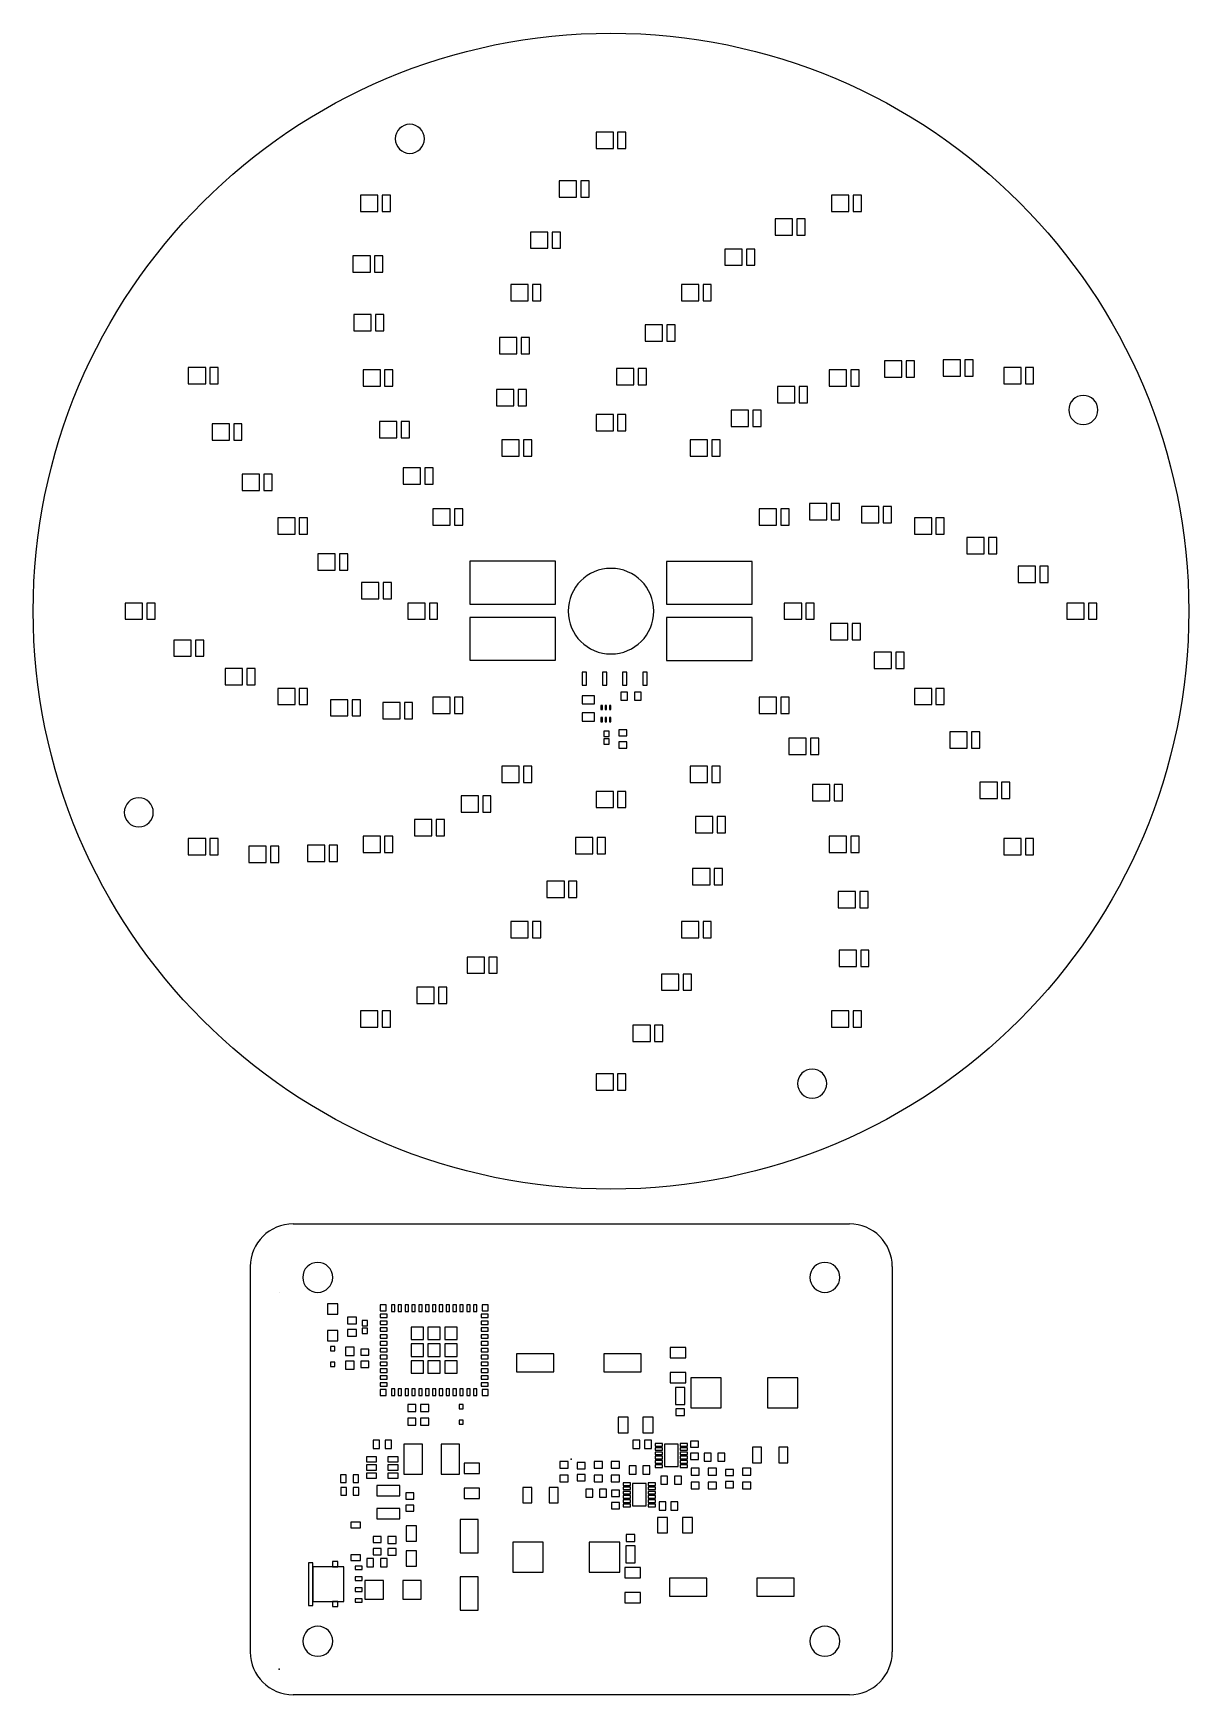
# Model space of a CAD drawing. Header units: millimetres. Extents: x -29 to 106, y -3 to 191.
import ezdxf

# ---------------------------------------------------------------- set-up
doc = ezdxf.new("R2010")
doc.units = ezdxf.units.MM
doc.header["$MEASUREMENT"] = 0
doc.layers.add('open_vettam_15CCT-F_Paste v1_led_mcpcb-F_Paste_WITH_Edge_Cuts_ZERO_ORIGIN', color=7, linetype='Continuous')
doc.layers.add('open_vettam_15CCT-F_Paste v1_open_vettam_15CCT-F_Paste_WITH_Edge_Cuts_ZERO_ORIGIN', color=7, linetype='Continuous')

msp = doc.modelspace()

# ---------------------------------------------------------------- linework, layer by layer
at = {"layer": 'open_vettam_15CCT-F_Paste v1_led_mcpcb-F_Paste_WITH_Edge_Cuts_ZERO_ORIGIN'}
for p, q in [((39.04, 179.51), (37.01, 179.51)), ((37.01, 179.51), (37.01, 177.61)), ((39.04, 177.61), (39.04, 179.51)), ((40.51, 179.51), (39.54, 179.51)), ((39.54, 179.51), (39.54, 177.61)), ((40.51, 177.61), (40.51, 179.51)), ((37.01, 177.61), (39.04, 177.61)), ((39.54, 177.61), (40.51, 177.61)), ((34.73, 173.82), (32.7, 173.82)), ((32.7, 173.82), (32.7, 171.92)), ((34.73, 171.92), (34.73, 173.82)), ((36.2, 173.82), (35.23, 173.82)), ((35.23, 173.82), (35.23, 171.92)), ((36.2, 171.92), (36.2, 173.82)), ((11.54, 172.14), (9.51, 172.14)), ((9.51, 172.14), (9.51, 170.24)), ((11.54, 170.24), (11.54, 172.14)), ((13.01, 172.14), (12.04, 172.14)), ((12.04, 172.14), (12.04, 170.24)), ((13.01, 170.24), (13.01, 172.14)), ((32.7, 171.92), (34.73, 171.92)), ((35.23, 171.92), (36.2, 171.92)), ((64.51, 172.14), (64.51, 170.24)), ((66.54, 172.14), (64.51, 172.14)), ((66.54, 170.24), (66.54, 172.14)), ((67.04, 172.14), (67.04, 170.24)), ((68.01, 172.14), (67.04, 172.14)), ((68.01, 170.24), (68.01, 172.14)), ((9.51, 170.24), (11.54, 170.24)), ((12.04, 170.24), (13.01, 170.24)), ((59.96, 169.37), (57.93, 169.37)), ((57.93, 169.37), (57.93, 167.47)), ((59.96, 167.47), (59.96, 169.37)), ((60.46, 169.37), (60.46, 167.47)), ((61.43, 169.37), (60.46, 169.37)), ((61.43, 167.47), (61.43, 169.37)), ((64.51, 170.24), (66.54, 170.24)), ((67.04, 170.24), (68.01, 170.24)), ((29.37, 167.84), (29.37, 165.94)), ((31.4, 167.84), (29.37, 167.84)), ((31.4, 165.94), (31.4, 167.84)), ((31.9, 167.84), (31.9, 165.94)), ((32.87, 167.84), (31.9, 167.84)), ((32.87, 165.94), (32.87, 167.84)), ((57.93, 167.47), (59.96, 167.47)), ((60.46, 167.47), (61.43, 167.47)), ((8.62, 165.06), (8.62, 163.16)), ((10.65, 165.06), (8.62, 165.06)), ((10.65, 163.16), (10.65, 165.06)), ((11.15, 165.06), (11.15, 163.16)), ((12.12, 165.06), (11.15, 165.06)), ((12.12, 163.16), (12.12, 165.06)), ((29.37, 165.94), (31.4, 165.94)), ((31.9, 165.94), (32.87, 165.94)), ((52.06, 165.85), (52.06, 163.95)), ((54.09, 165.85), (52.06, 165.85)), ((54.09, 163.95), (54.09, 165.85)), ((54.59, 165.85), (54.59, 163.95)), ((55.56, 165.85), (54.59, 165.85)), ((55.56, 163.95), (55.56, 165.85)), ((8.62, 163.16), (10.65, 163.16)), ((11.15, 163.16), (12.12, 163.16)), ((52.06, 163.95), (54.09, 163.95)), ((54.59, 163.95), (55.56, 163.95)), ((27.05, 161.7), (27.05, 159.8)), ((29.08, 161.7), (27.05, 161.7)), ((29.08, 159.8), (29.08, 161.7)), ((30.55, 161.7), (29.58, 161.7)), ((29.58, 161.7), (29.58, 159.8)), ((30.55, 159.8), (30.55, 161.7)), ((46.98, 161.7), (46.98, 159.8)), ((49.01, 161.7), (46.98, 161.7)), ((49.01, 159.8), (49.01, 161.7)), ((50.48, 161.7), (49.51, 161.7)), ((49.51, 161.7), (49.51, 159.8)), ((50.48, 159.8), (50.48, 161.7)), ((27.05, 159.8), (29.08, 159.8)), ((29.58, 159.8), (30.55, 159.8)), ((46.98, 159.8), (49.01, 159.8)), ((49.51, 159.8), (50.48, 159.8)), ((8.73, 158.21), (8.73, 156.31)), ((10.76, 158.21), (8.73, 158.21)), ((10.76, 156.31), (10.76, 158.21)), ((11.26, 158.21), (11.26, 156.31)), ((12.23, 158.21), (11.26, 158.21)), ((12.23, 156.31), (12.23, 158.21)), ((8.73, 156.31), (10.76, 156.31)), ((11.26, 156.31), (12.23, 156.31)), ((27.76, 155.52), (25.73, 155.52)), ((25.73, 155.52), (25.73, 153.62)), ((27.76, 153.62), (27.76, 155.52)), ((29.23, 155.52), (28.26, 155.52)), ((28.26, 155.52), (28.26, 153.62)), ((29.23, 153.62), (29.23, 155.52)), ((44.77, 157.01), (42.74, 157.01)), ((42.74, 157.01), (42.74, 155.11)), ((44.77, 155.11), (44.77, 157.01)), ((46.24, 157.01), (45.27, 157.01)), ((45.27, 157.01), (45.27, 155.11)), ((46.24, 155.11), (46.24, 157.01)), ((25.73, 153.62), (27.76, 153.62)), ((28.26, 153.62), (29.23, 153.62)), ((42.74, 155.11), (44.77, 155.11)), ((45.27, 155.11), (46.24, 155.11)), ((-10.62, 152.01), (-10.62, 150.11)), ((-8.59, 152.01), (-10.62, 152.01)), ((-8.59, 150.11), (-8.59, 152.01)), ((-8.09, 152.01), (-8.09, 150.11)), ((-7.12, 152.01), (-8.09, 152.01)), ((-7.12, 150.11), (-7.12, 152.01)), ((9.79, 151.73), (9.79, 149.83)), ((11.82, 151.73), (9.79, 151.73)), ((11.82, 149.83), (11.82, 151.73)), ((12.32, 151.73), (12.32, 149.83)), ((13.29, 151.73), (12.32, 151.73)), ((13.29, 149.83), (13.29, 151.73)), ((41.44, 151.9), (39.41, 151.9)), ((39.41, 151.9), (39.41, 150)), ((41.44, 150), (41.44, 151.9)), ((42.91, 151.9), (41.94, 151.9)), ((41.94, 151.9), (41.94, 150)), ((42.91, 150), (42.91, 151.9)), ((64.24, 151.73), (64.24, 149.83)), ((66.27, 151.73), (64.24, 151.73)), ((66.27, 149.83), (66.27, 151.73)), ((67.74, 151.73), (66.77, 151.73)), ((66.77, 151.73), (66.77, 149.83)), ((67.74, 149.83), (67.74, 151.73)), ((70.72, 152.79), (70.72, 150.89)), ((72.75, 152.79), (70.72, 152.79)), ((72.75, 150.89), (72.75, 152.79)), ((73.25, 152.79), (73.25, 150.89)), ((74.22, 152.79), (73.25, 152.79)), ((74.22, 150.89), (74.22, 152.79)), ((79.59, 152.9), (77.56, 152.9)), ((77.56, 152.9), (77.56, 151)), ((79.59, 151), (79.59, 152.9)), ((81.06, 152.9), (80.09, 152.9)), ((80.09, 152.9), (80.09, 151)), ((81.06, 151), (81.06, 152.9)), ((84.64, 152.01), (84.64, 150.11)), ((86.67, 152.01), (84.64, 152.01)), ((86.67, 150.11), (86.67, 152.01)), ((87.17, 152.01), (87.17, 150.11)), ((88.14, 152.01), (87.17, 152.01)), ((88.14, 150.11), (88.14, 152.01)), ((-10.62, 150.11), (-8.59, 150.11)), ((-8.09, 150.11), (-7.12, 150.11)), ((9.79, 149.83), (11.82, 149.83)), ((12.32, 149.83), (13.29, 149.83)), ((27.42, 149.43), (25.39, 149.43)), ((25.39, 149.43), (25.39, 147.53)), ((27.42, 147.53), (27.42, 149.43)), ((27.92, 149.43), (27.92, 147.53)), ((28.89, 149.43), (27.92, 149.43)), ((28.89, 147.53), (28.89, 149.43)), ((39.41, 150), (41.44, 150)), ((41.94, 150), (42.91, 150)), ((58.22, 149.79), (58.22, 147.89)), ((60.25, 149.79), (58.22, 149.79)), ((60.25, 147.89), (60.25, 149.79)), ((61.72, 149.79), (60.75, 149.79)), ((60.75, 149.79), (60.75, 147.89)), ((61.72, 147.89), (61.72, 149.79)), ((64.24, 149.83), (66.27, 149.83)), ((66.77, 149.83), (67.74, 149.83)), ((70.72, 150.89), (72.75, 150.89)), ((73.25, 150.89), (74.22, 150.89)), ((77.56, 151), (79.59, 151)), ((80.09, 151), (81.06, 151)), ((84.64, 150.11), (86.67, 150.11)), ((87.17, 150.11), (88.14, 150.11)), ((25.39, 147.53), (27.42, 147.53)), ((27.92, 147.53), (28.89, 147.53)), ((58.22, 147.89), (60.25, 147.89)), ((60.75, 147.89), (61.72, 147.89)), ((11.73, 145.72), (11.73, 143.82)), ((13.76, 145.72), (11.73, 145.72)), ((13.76, 143.82), (13.76, 145.72)), ((14.26, 145.72), (14.26, 143.82)), ((15.23, 145.72), (14.26, 145.72)), ((15.23, 143.82), (15.23, 145.72)), ((37.01, 146.51), (37.01, 144.61)), ((39.04, 146.51), (37.01, 146.51)), ((39.04, 144.61), (39.04, 146.51)), ((39.54, 146.51), (39.54, 144.61)), ((40.51, 146.51), (39.54, 146.51)), ((40.51, 144.61), (40.51, 146.51)), ((52.79, 147.03), (52.79, 145.13)), ((54.82, 147.03), (52.79, 147.03)), ((54.82, 145.13), (54.82, 147.03)), ((55.32, 147.03), (55.32, 145.13)), ((56.29, 147.03), (55.32, 147.03)), ((56.29, 145.13), (56.29, 147.03)), ((-5.82, 145.43), (-7.85, 145.43)), ((-7.85, 145.43), (-7.85, 143.53)), ((-5.82, 143.53), (-5.82, 145.43)), ((-5.32, 145.43), (-5.32, 143.53)), ((-4.35, 145.43), (-5.32, 145.43)), ((-4.35, 143.53), (-4.35, 145.43)), ((11.73, 143.82), (13.76, 143.82)), ((14.26, 143.82), (15.23, 143.82)), ((37.01, 144.61), (39.04, 144.61)), ((39.54, 144.61), (40.51, 144.61)), ((52.79, 145.13), (54.82, 145.13)), ((55.32, 145.13), (56.29, 145.13)), ((-7.85, 143.53), (-5.82, 143.53)), ((-5.32, 143.53), (-4.35, 143.53)), ((26.01, 143.56), (26.01, 141.66)), ((28.04, 143.56), (26.01, 143.56)), ((28.04, 141.66), (28.04, 143.56)), ((28.54, 143.56), (28.54, 141.66)), ((29.51, 143.56), (28.54, 143.56)), ((29.51, 141.66), (29.51, 143.56)), ((48.01, 143.56), (48.01, 141.66)), ((50.04, 143.56), (48.01, 143.56)), ((50.04, 141.66), (50.04, 143.56)), ((50.54, 143.56), (50.54, 141.66)), ((51.51, 143.56), (50.54, 143.56)), ((51.51, 141.66), (51.51, 143.56)), ((14.49, 140.28), (14.49, 138.38)), ((16.52, 140.28), (14.49, 140.28)), ((16.52, 138.38), (16.52, 140.28)), ((17.02, 140.28), (17.02, 138.38)), ((17.99, 140.28), (17.02, 140.28)), ((17.99, 138.38), (17.99, 140.28)), ((26.01, 141.66), (28.04, 141.66)), ((28.54, 141.66), (29.51, 141.66)), ((48.01, 141.66), (50.04, 141.66)), ((50.54, 141.66), (51.51, 141.66)), ((-4.33, 139.56), (-4.33, 137.66)), ((-2.3, 139.56), (-4.33, 139.56)), ((-2.3, 137.66), (-2.3, 139.56)), ((-1.8, 139.56), (-1.8, 137.66)), ((-0.83, 139.56), (-1.8, 139.56)), ((-0.83, 137.66), (-0.83, 139.56)), ((14.49, 138.38), (16.52, 138.38)), ((17.02, 138.38), (17.99, 138.38)), ((-4.33, 137.66), (-2.3, 137.66)), ((-1.8, 137.66), (-0.83, 137.66)), ((61.94, 136.13), (61.94, 134.23)), ((63.97, 136.13), (61.94, 136.13)), ((63.97, 134.23), (63.97, 136.13)), ((65.44, 136.13), (64.47, 136.13)), ((64.47, 136.13), (64.47, 134.23)), ((65.44, 134.23), (65.44, 136.13)), ((-0.18, 134.47), (-0.18, 132.57)), ((1.85, 134.47), (-0.18, 134.47)), ((1.85, 132.57), (1.85, 134.47)), ((3.32, 134.47), (2.35, 134.47)), ((2.35, 134.47), (2.35, 132.57)), ((3.32, 132.57), (3.32, 134.47)), ((17.96, 135.51), (17.96, 133.61)), ((19.99, 135.51), (17.96, 135.51)), ((19.99, 133.61), (19.99, 135.51)), ((20.49, 135.51), (20.49, 133.61)), ((21.46, 135.51), (20.49, 135.51)), ((21.46, 133.61), (21.46, 135.51)), ((58.09, 135.51), (56.06, 135.51)), ((56.06, 135.51), (56.06, 133.61)), ((58.09, 133.61), (58.09, 135.51)), ((58.59, 135.51), (58.59, 133.61)), ((59.56, 135.51), (58.59, 135.51)), ((59.56, 133.61), (59.56, 135.51)), ((61.94, 134.23), (63.97, 134.23)), ((64.47, 134.23), (65.44, 134.23)), ((70.05, 135.79), (68.02, 135.79)), ((68.02, 135.79), (68.02, 133.89)), ((70.05, 133.89), (70.05, 135.79)), ((70.55, 135.79), (70.55, 133.89)), ((71.52, 135.79), (70.55, 135.79)), ((71.52, 133.89), (71.52, 135.79)), ((76.23, 134.47), (74.2, 134.47)), ((74.2, 134.47), (74.2, 132.57)), ((76.23, 132.57), (76.23, 134.47)), ((77.7, 134.47), (76.73, 134.47)), ((76.73, 134.47), (76.73, 132.57)), ((77.7, 132.57), (77.7, 134.47)), ((-0.18, 132.57), (1.85, 132.57)), ((2.35, 132.57), (3.32, 132.57)), ((17.96, 133.61), (19.99, 133.61)), ((20.49, 133.61), (21.46, 133.61)), ((56.06, 133.61), (58.09, 133.61)), ((58.59, 133.61), (59.56, 133.61)), ((68.02, 133.89), (70.05, 133.89)), ((70.55, 133.89), (71.52, 133.89)), ((74.2, 132.57), (76.23, 132.57)), ((76.73, 132.57), (77.7, 132.57)), ((82.37, 132.15), (80.34, 132.15)), ((80.34, 132.15), (80.34, 130.25)), ((82.37, 130.25), (82.37, 132.15)), ((83.84, 132.15), (82.87, 132.15)), ((82.87, 132.15), (82.87, 130.25)), ((83.84, 130.25), (83.84, 132.15)), ((6.54, 130.24), (4.51, 130.24)), ((4.51, 130.24), (4.51, 128.34)), ((6.54, 128.34), (6.54, 130.24)), ((8.01, 130.24), (7.04, 130.24)), ((7.04, 130.24), (7.04, 128.34)), ((8.01, 128.34), (8.01, 130.24)), ((80.34, 130.25), (82.37, 130.25)), ((82.87, 130.25), (83.84, 130.25)), ((4.51, 128.34), (6.54, 128.34)), ((7.04, 128.34), (8.01, 128.34)), ((22.26, 129.38), (22.26, 124.38)), ((32.26, 129.38), (22.26, 129.38)), ((32.26, 124.38), (32.26, 129.38)), ((45.24, 129.36), (45.24, 124.36)), ((55.24, 129.36), (45.24, 129.36)), ((55.24, 124.36), (55.24, 129.36)), ((88.35, 128.82), (86.32, 128.82)), ((86.32, 128.82), (86.32, 126.92)), ((88.35, 126.92), (88.35, 128.82)), ((89.82, 128.82), (88.85, 128.82)), ((88.85, 128.82), (88.85, 126.92)), ((89.82, 126.92), (89.82, 128.82)), ((9.62, 126.9), (9.62, 125)), ((11.65, 126.9), (9.62, 126.9)), ((11.65, 125), (11.65, 126.9)), ((12.15, 126.9), (12.15, 125)), ((13.12, 126.9), (12.15, 126.9)), ((13.12, 125), (13.12, 126.9)), ((86.32, 126.92), (88.35, 126.92)), ((88.85, 126.92), (89.82, 126.92)), ((-17.99, 124.51), (-17.99, 122.61)), ((-15.96, 124.51), (-17.99, 124.51)), ((-15.96, 122.61), (-15.96, 124.51)), ((-14.49, 124.51), (-15.46, 124.51)), ((-15.46, 124.51), (-15.46, 122.61)), ((-14.49, 122.61), (-14.49, 124.51)), ((9.62, 125), (11.65, 125)), ((12.15, 125), (13.12, 125)), ((17.04, 124.51), (15.01, 124.51)), ((15.01, 124.51), (15.01, 122.61)), ((17.04, 122.61), (17.04, 124.51)), ((17.54, 124.51), (17.54, 122.61)), ((18.51, 124.51), (17.54, 124.51)), ((18.51, 122.61), (18.51, 124.51)), ((22.26, 124.38), (32.26, 124.38)), ((45.24, 124.36), (55.24, 124.36)), ((59.01, 124.51), (59.01, 122.61)), ((61.04, 124.51), (59.01, 124.51)), ((61.04, 122.61), (61.04, 124.51)), ((61.54, 124.51), (61.54, 122.61)), ((62.51, 124.51), (61.54, 124.51)), ((62.51, 122.61), (62.51, 124.51)), ((94.04, 124.51), (92.01, 124.51)), ((92.01, 124.51), (92.01, 122.61)), ((94.04, 122.61), (94.04, 124.51)), ((94.54, 124.51), (94.54, 122.61)), ((95.51, 124.51), (94.54, 124.51)), ((95.51, 122.61), (95.51, 124.51)), ((-17.99, 122.61), (-15.96, 122.61)), ((-15.46, 122.61), (-14.49, 122.61)), ((15.01, 122.61), (17.04, 122.61)), ((17.54, 122.61), (18.51, 122.61)), ((32.26, 122.83), (22.26, 122.83)), ((22.26, 122.83), (22.26, 117.83)), ((32.26, 117.83), (32.26, 122.83)), ((55.24, 122.81), (45.24, 122.81)), ((45.24, 122.81), (45.24, 117.81)), ((55.24, 117.81), (55.24, 122.81)), ((59.01, 122.61), (61.04, 122.61)), ((61.54, 122.61), (62.51, 122.61)), ((92.01, 122.61), (94.04, 122.61)), ((94.54, 122.61), (95.51, 122.61)), ((64.41, 122.11), (64.41, 120.21)), ((66.44, 122.11), (64.41, 122.11)), ((66.44, 120.21), (66.44, 122.11)), ((66.94, 122.11), (66.94, 120.21)), ((67.91, 122.11), (66.94, 122.11)), ((67.91, 120.21), (67.91, 122.11)), ((-10.27, 120.19), (-12.3, 120.19)), ((-12.3, 120.19), (-12.3, 118.29)), ((-10.27, 118.29), (-10.27, 120.19)), ((-9.77, 120.19), (-9.77, 118.29)), ((-8.8, 120.19), (-9.77, 120.19)), ((-8.8, 118.29), (-8.8, 120.19)), ((64.41, 120.21), (66.44, 120.21)), ((66.94, 120.21), (67.91, 120.21)), ((71.54, 118.78), (69.51, 118.78)), ((69.51, 118.78), (69.51, 116.88)), ((71.54, 116.88), (71.54, 118.78)), ((72.04, 118.78), (72.04, 116.88)), ((73.01, 118.78), (72.04, 118.78)), ((73.01, 116.88), (73.01, 118.78)), ((-12.3, 118.29), (-10.27, 118.29)), ((-9.77, 118.29), (-8.8, 118.29)), ((-4.29, 116.87), (-6.32, 116.87)), ((-6.32, 116.87), (-6.32, 114.97)), ((-4.29, 114.97), (-4.29, 116.87)), ((-2.82, 116.87), (-3.79, 116.87)), ((-3.79, 116.87), (-3.79, 114.97)), ((-2.82, 114.97), (-2.82, 116.87)), ((22.26, 117.83), (32.26, 117.83)), ((45.24, 117.81), (55.24, 117.81)), ((69.51, 116.88), (71.54, 116.88)), ((72.04, 116.88), (73.01, 116.88)), ((-6.32, 114.97), (-4.29, 114.97)), ((-3.79, 114.97), (-2.82, 114.97)), ((1.85, 114.54), (-0.18, 114.54)), ((-0.18, 114.54), (-0.18, 112.64)), ((1.85, 112.64), (1.85, 114.54)), ((2.35, 114.54), (2.35, 112.64)), ((3.32, 114.54), (2.35, 114.54)), ((3.32, 112.64), (3.32, 114.54)), ((35.9, 116.43), (35.4, 116.43)), ((35.4, 116.43), (35.4, 114.93)), ((35.4, 114.93), (35.9, 114.93)), ((35.9, 114.93), (35.9, 116.43)), ((38.26, 116.43), (37.76, 116.43)), ((37.76, 116.43), (37.76, 114.93)), ((37.76, 114.93), (38.26, 114.93)), ((38.26, 114.93), (38.26, 116.43)), ((40.12, 116.43), (40.12, 114.93)), ((40.62, 116.43), (40.12, 116.43)), ((40.12, 114.93), (40.62, 114.93)), ((40.62, 114.93), (40.62, 116.43)), ((42.98, 116.43), (42.48, 116.43)), ((42.48, 116.43), (42.48, 114.93)), ((42.48, 114.93), (42.98, 114.93)), ((42.98, 114.93), (42.98, 116.43)), ((74.2, 114.54), (74.2, 112.64)), ((76.23, 114.54), (74.2, 114.54)), ((76.23, 112.64), (76.23, 114.54)), ((76.73, 114.54), (76.73, 112.64)), ((77.7, 114.54), (76.73, 114.54)), ((77.7, 112.64), (77.7, 114.54)), ((-0.18, 112.64), (1.85, 112.64)), ((2.35, 112.64), (3.32, 112.64)), ((8.03, 113.22), (6, 113.22)), ((6, 113.22), (6, 111.32)), ((8.03, 111.32), (8.03, 113.22)), ((9.5, 113.22), (8.53, 113.22)), ((8.53, 113.22), (8.53, 111.32)), ((9.5, 111.32), (9.5, 113.22)), ((12.09, 112.89), (12.09, 110.99)), ((14.12, 112.89), (12.09, 112.89)), ((14.12, 110.99), (14.12, 112.89)), ((14.62, 112.89), (14.62, 110.99)), ((15.59, 112.89), (14.62, 112.89)), ((15.59, 110.99), (15.59, 112.89)), ((19.99, 113.51), (17.96, 113.51)), ((17.96, 113.51), (17.96, 111.61)), ((19.99, 111.61), (19.99, 113.51)), ((21.46, 113.51), (20.49, 113.51)), ((20.49, 113.51), (20.49, 111.61)), ((21.46, 111.61), (21.46, 113.51)), ((36.84, 113.68), (35.39, 113.68)), ((35.39, 113.68), (35.39, 112.73)), ((35.39, 112.73), (36.84, 112.73)), ((36.84, 112.73), (36.84, 113.68)), ((37.57, 112.56), (37.57, 112.06)), ((37.75, 112.56), (37.57, 112.56)), ((37.75, 112.06), (37.75, 112.56)), ((38.25, 112.56), (38.07, 112.56)), ((38.07, 112.56), (38.07, 112.06)), ((38.25, 112.06), (38.25, 112.56)), ((38.57, 112.56), (38.57, 112.06)), ((38.75, 112.56), (38.57, 112.56)), ((38.75, 112.06), (38.75, 112.56)), ((40.7, 114.11), (39.9, 114.11)), ((39.9, 114.11), (39.9, 113.16)), ((39.9, 113.16), (40.7, 113.16)), ((40.7, 113.16), (40.7, 114.11)), ((41.5, 114.11), (41.5, 113.16)), ((42.3, 114.11), (41.5, 114.11)), ((41.5, 113.16), (42.3, 113.16)), ((42.3, 113.16), (42.3, 114.11)), ((56.06, 113.51), (56.06, 111.61)), ((58.09, 113.51), (56.06, 113.51)), ((58.09, 111.61), (58.09, 113.51)), ((59.56, 113.51), (58.59, 113.51)), ((58.59, 113.51), (58.59, 111.61)), ((59.56, 111.61), (59.56, 113.51)), ((74.2, 112.64), (76.23, 112.64)), ((76.73, 112.64), (77.7, 112.64)), ((6, 111.32), (8.03, 111.32)), ((8.53, 111.32), (9.5, 111.32)), ((12.09, 110.99), (14.12, 110.99)), ((14.62, 110.99), (15.59, 110.99)), ((17.96, 111.61), (19.99, 111.61)), ((20.49, 111.61), (21.46, 111.61)), ((35.39, 111.68), (35.39, 110.73)), ((36.84, 111.68), (35.39, 111.68)), ((35.39, 110.73), (36.84, 110.73)), ((36.84, 110.73), (36.84, 111.68)), ((37.57, 112.06), (37.75, 112.06)), ((37.57, 111.13), (37.57, 110.63)), ((37.75, 111.13), (37.57, 111.13)), ((37.57, 110.63), (37.75, 110.63)), ((37.75, 110.63), (37.75, 111.13)), ((38.07, 112.06), (38.25, 112.06)), ((38.25, 111.13), (38.07, 111.13)), ((38.07, 111.13), (38.07, 110.63)), ((38.07, 110.63), (38.25, 110.63)), ((38.25, 110.63), (38.25, 111.13)), ((38.57, 112.06), (38.75, 112.06)), ((38.57, 111.13), (38.57, 110.63)), ((38.75, 111.13), (38.57, 111.13)), ((38.57, 110.63), (38.75, 110.63)), ((38.75, 110.63), (38.75, 111.13)), ((56.06, 111.61), (58.09, 111.61)), ((58.59, 111.61), (59.56, 111.61)), ((37.93, 109.54), (37.93, 108.92)), ((38.55, 109.54), (37.93, 109.54)), ((37.93, 108.92), (38.55, 108.92)), ((38.55, 108.92), (38.55, 109.54)), ((39.69, 109.71), (39.69, 108.98)), ((40.63, 109.71), (39.69, 109.71)), ((39.69, 108.98), (40.63, 108.98)), ((40.63, 108.98), (40.63, 109.71)), ((59.54, 108.73), (59.54, 106.83)), ((61.57, 108.73), (59.54, 108.73)), ((61.57, 106.83), (61.57, 108.73)), ((62.07, 108.73), (62.07, 106.83)), ((63.04, 108.73), (62.07, 108.73)), ((63.04, 106.83), (63.04, 108.73)), ((80.39, 109.46), (78.36, 109.46)), ((78.36, 109.46), (78.36, 107.56)), ((80.39, 107.56), (80.39, 109.46)), ((81.86, 109.46), (80.89, 109.46)), ((80.89, 109.46), (80.89, 107.56)), ((81.86, 107.56), (81.86, 109.46)), ((37.93, 108.64), (37.93, 108.02)), ((38.55, 108.64), (37.93, 108.64)), ((37.93, 108.02), (38.55, 108.02)), ((38.55, 108.02), (38.55, 108.64)), ((40.63, 108.29), (39.69, 108.29)), ((39.69, 108.29), (39.69, 107.56)), ((39.69, 107.56), (40.63, 107.56)), ((40.63, 107.56), (40.63, 108.29)), ((59.54, 106.83), (61.57, 106.83)), ((62.07, 106.83), (63.04, 106.83)), ((78.36, 107.56), (80.39, 107.56)), ((80.89, 107.56), (81.86, 107.56)), ((28.04, 105.46), (26.01, 105.46)), ((26.01, 105.46), (26.01, 103.56)), ((28.04, 103.56), (28.04, 105.46)), ((28.54, 105.46), (28.54, 103.56)), ((29.51, 105.46), (28.54, 105.46)), ((29.51, 103.56), (29.51, 105.46)), ((48.01, 105.46), (48.01, 103.56)), ((50.04, 105.46), (48.01, 105.46)), ((50.04, 103.56), (50.04, 105.46)), ((51.51, 105.46), (50.54, 105.46)), ((50.54, 105.46), (50.54, 103.56)), ((51.51, 103.56), (51.51, 105.46)), ((26.01, 103.56), (28.04, 103.56)), ((28.54, 103.56), (29.51, 103.56)), ((48.01, 103.56), (50.04, 103.56)), ((50.54, 103.56), (51.51, 103.56)), ((64.32, 103.3), (62.29, 103.3)), ((62.29, 103.3), (62.29, 101.4)), ((64.32, 101.4), (64.32, 103.3)), ((65.79, 103.3), (64.82, 103.3)), ((64.82, 103.3), (64.82, 101.4)), ((65.79, 101.4), (65.79, 103.3)), ((83.9, 103.59), (81.87, 103.59)), ((81.87, 103.59), (81.87, 101.69)), ((83.9, 101.69), (83.9, 103.59)), ((85.37, 103.59), (84.4, 103.59)), ((84.4, 103.59), (84.4, 101.69)), ((85.37, 101.69), (85.37, 103.59)), ((23.27, 101.98), (21.24, 101.98)), ((21.24, 101.98), (21.24, 100.08)), ((23.27, 100.08), (23.27, 101.98)), ((24.74, 101.98), (23.77, 101.98)), ((23.77, 101.98), (23.77, 100.08)), ((24.74, 100.08), (24.74, 101.98)), ((39.04, 102.51), (37.01, 102.51)), ((37.01, 102.51), (37.01, 100.61)), ((39.04, 100.61), (39.04, 102.51)), ((40.51, 102.51), (39.54, 102.51)), ((39.54, 102.51), (39.54, 100.61)), ((40.51, 100.61), (40.51, 102.51)), ((62.29, 101.4), (64.32, 101.4)), ((64.82, 101.4), (65.79, 101.4)), ((81.87, 101.69), (83.9, 101.69)), ((84.4, 101.69), (85.37, 101.69)), ((15.8, 99.23), (15.8, 97.33)), ((17.83, 99.23), (15.8, 99.23)), ((17.83, 97.33), (17.83, 99.23)), ((19.3, 99.23), (18.33, 99.23)), ((18.33, 99.23), (18.33, 97.33)), ((19.3, 97.33), (19.3, 99.23)), ((21.24, 100.08), (23.27, 100.08)), ((23.77, 100.08), (24.74, 100.08)), ((37.01, 100.61), (39.04, 100.61)), ((39.54, 100.61), (40.51, 100.61)), ((50.66, 99.58), (48.63, 99.58)), ((48.63, 99.58), (48.63, 97.68)), ((50.66, 97.68), (50.66, 99.58)), ((51.16, 99.58), (51.16, 97.68)), ((52.13, 99.58), (51.16, 99.58)), ((52.13, 97.68), (52.13, 99.58)), ((11.82, 97.28), (9.79, 97.28)), ((9.79, 97.28), (9.79, 95.38)), ((11.82, 95.38), (11.82, 97.28)), ((12.32, 97.28), (12.32, 95.38)), ((13.29, 97.28), (12.32, 97.28)), ((13.29, 95.38), (13.29, 97.28)), ((15.8, 97.33), (17.83, 97.33)), ((18.33, 97.33), (19.3, 97.33)), ((36.65, 97.11), (34.62, 97.11)), ((34.62, 97.11), (34.62, 95.21)), ((36.65, 95.21), (36.65, 97.11)), ((37.15, 97.11), (37.15, 95.21)), ((38.12, 97.11), (37.15, 97.11)), ((38.12, 95.21), (38.12, 97.11)), ((48.63, 97.68), (50.66, 97.68)), ((51.16, 97.68), (52.13, 97.68)), ((66.27, 97.28), (64.24, 97.28)), ((64.24, 97.28), (64.24, 95.38)), ((66.27, 95.38), (66.27, 97.28)), ((67.74, 97.28), (66.77, 97.28)), ((66.77, 97.28), (66.77, 95.38)), ((67.74, 95.38), (67.74, 97.28)), ((-10.62, 97.01), (-10.62, 95.11)), ((-8.59, 97.01), (-10.62, 97.01)), ((-10.62, 95.11), (-8.59, 95.11)), ((-8.59, 95.11), (-8.59, 97.01)), ((-7.12, 97.01), (-8.09, 97.01)), ((-8.09, 97.01), (-8.09, 95.11)), ((-8.09, 95.11), (-7.12, 95.11)), ((-7.12, 95.11), (-7.12, 97.01)), ((-1.51, 96.12), (-3.54, 96.12)), ((-3.54, 96.12), (-3.54, 94.22)), ((-1.51, 94.22), (-1.51, 96.12)), ((-1.01, 96.12), (-1.01, 94.22)), ((-0.04, 96.12), (-1.01, 96.12)), ((-0.04, 94.22), (-0.04, 96.12)), ((3.31, 96.23), (3.31, 94.33)), ((5.34, 96.23), (3.31, 96.23)), ((5.34, 94.33), (5.34, 96.23)), ((6.81, 96.23), (5.84, 96.23)), ((5.84, 96.23), (5.84, 94.33)), ((6.81, 94.33), (6.81, 96.23)), ((9.79, 95.38), (11.82, 95.38)), ((12.32, 95.38), (13.29, 95.38)), ((34.62, 95.21), (36.65, 95.21)), ((37.15, 95.21), (38.12, 95.21)), ((64.24, 95.38), (66.27, 95.38)), ((66.77, 95.38), (67.74, 95.38)), ((84.64, 97.01), (84.64, 95.11)), ((86.67, 97.01), (84.64, 97.01)), ((84.64, 95.11), (86.67, 95.11)), ((86.67, 95.11), (86.67, 97.01)), ((88.14, 97.01), (87.17, 97.01)), ((87.17, 97.01), (87.17, 95.11)), ((87.17, 95.11), (88.14, 95.11)), ((88.14, 95.11), (88.14, 97.01)), ((-3.54, 94.22), (-1.51, 94.22)), ((-1.01, 94.22), (-0.04, 94.22)), ((3.31, 94.33), (5.34, 94.33)), ((5.84, 94.33), (6.81, 94.33)), ((50.33, 93.5), (48.3, 93.5)), ((48.3, 93.5), (48.3, 91.6)), ((50.33, 91.6), (50.33, 93.5)), ((50.83, 93.5), (50.83, 91.6)), ((51.8, 93.5), (50.83, 93.5)), ((51.8, 91.6), (51.8, 93.5)), ((31.28, 92.01), (31.28, 90.11)), ((33.31, 92.01), (31.28, 92.01)), ((33.31, 90.11), (33.31, 92.01)), ((33.81, 92.01), (33.81, 90.11)), ((34.78, 92.01), (33.81, 92.01)), ((34.78, 90.11), (34.78, 92.01)), ((48.3, 91.6), (50.33, 91.6)), ((50.83, 91.6), (51.8, 91.6)), ((31.28, 90.11), (33.31, 90.11)), ((33.81, 90.11), (34.78, 90.11)), ((65.29, 90.8), (65.29, 88.9)), ((67.32, 90.8), (65.29, 90.8)), ((67.32, 88.9), (67.32, 90.8)), ((67.82, 90.8), (67.82, 88.9)), ((68.79, 90.8), (67.82, 90.8)), ((68.79, 88.9), (68.79, 90.8)), ((65.29, 88.9), (67.32, 88.9)), ((67.82, 88.9), (68.79, 88.9)), ((29.08, 87.32), (27.05, 87.32)), ((27.05, 87.32), (27.05, 85.42)), ((27.05, 85.42), (29.08, 85.42)), ((29.08, 85.42), (29.08, 87.32)), ((29.58, 87.32), (29.58, 85.42)), ((30.55, 87.32), (29.58, 87.32)), ((29.58, 85.42), (30.55, 85.42)), ((30.55, 85.42), (30.55, 87.32)), ((49.01, 87.32), (46.98, 87.32)), ((46.98, 87.32), (46.98, 85.42)), ((46.98, 85.42), (49.01, 85.42)), ((49.01, 85.42), (49.01, 87.32)), ((49.51, 87.32), (49.51, 85.42)), ((50.48, 87.32), (49.51, 87.32)), ((49.51, 85.42), (50.48, 85.42)), ((50.48, 85.42), (50.48, 87.32)), ((67.43, 83.96), (65.4, 83.96)), ((65.4, 83.96), (65.4, 82.06)), ((67.43, 82.06), (67.43, 83.96)), ((68.9, 83.96), (67.93, 83.96)), ((67.93, 83.96), (67.93, 82.06)), ((68.9, 82.06), (68.9, 83.96)), ((23.99, 83.16), (21.96, 83.16)), ((21.96, 83.16), (21.96, 81.26)), ((23.99, 81.26), (23.99, 83.16)), ((25.46, 83.16), (24.49, 83.16)), ((24.49, 83.16), (24.49, 81.26)), ((25.46, 81.26), (25.46, 83.16)), ((65.4, 82.06), (67.43, 82.06)), ((67.93, 82.06), (68.9, 82.06)), ((18.12, 79.65), (16.09, 79.65)), ((16.09, 79.65), (16.09, 77.75)), ((18.12, 77.75), (18.12, 79.65)), ((18.62, 79.65), (18.62, 77.75)), ((19.59, 79.65), (18.62, 79.65)), ((19.59, 77.75), (19.59, 79.65)), ((21.96, 81.26), (23.99, 81.26)), ((24.49, 81.26), (25.46, 81.26)), ((46.68, 81.18), (44.65, 81.18)), ((44.65, 81.18), (44.65, 79.28)), ((46.68, 79.28), (46.68, 81.18)), ((47.18, 81.18), (47.18, 79.28)), ((48.15, 81.18), (47.18, 81.18)), ((48.15, 79.28), (48.15, 81.18)), ((16.09, 77.75), (18.12, 77.75)), ((18.62, 77.75), (19.59, 77.75)), ((44.65, 79.28), (46.68, 79.28)), ((47.18, 79.28), (48.15, 79.28)), ((11.54, 76.88), (9.51, 76.88)), ((9.51, 76.88), (9.51, 74.98)), ((11.54, 74.98), (11.54, 76.88)), ((12.04, 76.88), (12.04, 74.98)), ((13.01, 76.88), (12.04, 76.88)), ((13.01, 74.98), (13.01, 76.88)), ((66.54, 76.88), (64.51, 76.88)), ((64.51, 76.88), (64.51, 74.98)), ((66.54, 74.98), (66.54, 76.88)), ((67.04, 76.88), (67.04, 74.98)), ((68.01, 76.88), (67.04, 76.88)), ((68.01, 74.98), (68.01, 76.88)), ((9.51, 74.98), (11.54, 74.98)), ((12.04, 74.98), (13.01, 74.98)), ((43.36, 75.2), (41.33, 75.2)), ((41.33, 75.2), (41.33, 73.3)), ((43.36, 73.3), (43.36, 75.2)), ((44.83, 75.2), (43.86, 75.2)), ((43.86, 75.2), (43.86, 73.3)), ((44.83, 73.3), (44.83, 75.2)), ((64.51, 74.98), (66.54, 74.98)), ((67.04, 74.98), (68.01, 74.98)), ((41.33, 73.3), (43.36, 73.3)), ((43.86, 73.3), (44.83, 73.3)), ((39.04, 69.51), (37.01, 69.51)), ((37.01, 69.51), (37.01, 67.61)), ((39.04, 67.61), (39.04, 69.51)), ((39.54, 69.51), (39.54, 67.61)), ((40.51, 69.51), (39.54, 69.51)), ((40.51, 67.61), (40.51, 69.51)), ((37.01, 67.61), (39.04, 67.61)), ((39.54, 67.61), (40.51, 67.61))]:
    msp.add_line(p, q, dxfattribs=at)
msp.add_circle((38.76, 123.56), 67.5, dxfattribs=at)
for centre, radius, start, end in [((15.26, 178.73), 1.7, 0, 180), ((15.26, 178.73), 1.7, 180, 0), ((93.94, 147.06), 1.7, 0, 180), ((93.94, 147.06), 1.7, 180, 0), ((38.76, 123.56), 5, 0, 180), ((38.76, 123.56), 5, 180, 0), ((-16.41, 100.06), 1.7, 0, 180), ((-16.41, 100.06), 1.7, 180, 0), ((62.26, 68.38), 1.7, 0, 180), ((62.26, 68.38), 1.7, 180, 0)]:
    msp.add_arc(centre, radius, start, end, dxfattribs=at)
msp.add_point((0, 0), dxfattribs=at)
at = {"layer": 'open_vettam_15CCT-F_Paste v1_open_vettam_15CCT-F_Paste_WITH_Edge_Cuts_ZERO_ORIGIN'}
for p, q in [((1.62, 52), (66.62, 52)), ((-3.37, 2), (-3.37, 47)), ((71.62, 47), (71.62, 2)), ((0, 44), (0, 44)), ((5.64, 42.65), (5.64, 41.45)), ((6.86, 42.65), (5.64, 42.65)), ((5.64, 41.45), (6.86, 41.45)), ((6.86, 41.45), (6.86, 42.65)), ((7.99, 41.12), (7.99, 40.33)), ((9.01, 41.12), (7.99, 41.12)), ((9.01, 40.33), (9.01, 41.12)), ((12.5, 42.55), (11.8, 42.55)), ((11.8, 42.55), (11.8, 41.85)), ((11.8, 41.85), (12.5, 41.85)), ((12.6, 41.45), (11.8, 41.45)), ((11.8, 41.45), (11.8, 41.05)), ((11.8, 41.05), (12.6, 41.05)), ((12.5, 41.85), (12.5, 42.55)), ((12.6, 41.05), (12.6, 41.45)), ((13.1, 42.55), (13.1, 41.75)), ((13.5, 42.55), (13.1, 42.55)), ((13.1, 41.75), (13.5, 41.75)), ((13.5, 41.75), (13.5, 42.55)), ((14.3, 42.55), (13.9, 42.55)), ((13.9, 42.55), (13.9, 41.75)), ((13.9, 41.75), (14.3, 41.75)), ((14.3, 41.75), (14.3, 42.55)), ((15.1, 42.55), (14.7, 42.55)), ((14.7, 42.55), (14.7, 41.75)), ((14.7, 41.75), (15.1, 41.75)), ((15.1, 41.75), (15.1, 42.55)), ((15.5, 42.55), (15.5, 41.75)), ((15.9, 42.55), (15.5, 42.55)), ((15.5, 41.75), (15.9, 41.75)), ((15.9, 41.75), (15.9, 42.55)), ((16.7, 42.55), (16.3, 42.55)), ((16.3, 42.55), (16.3, 41.75)), ((16.3, 41.75), (16.7, 41.75)), ((16.7, 41.75), (16.7, 42.55)), ((17.5, 42.55), (17.1, 42.55)), ((17.1, 42.55), (17.1, 41.75)), ((17.1, 41.75), (17.5, 41.75)), ((17.5, 41.75), (17.5, 42.55)), ((18.3, 42.55), (17.9, 42.55)), ((17.9, 42.55), (17.9, 41.75)), ((17.9, 41.75), (18.3, 41.75)), ((18.3, 41.75), (18.3, 42.55)), ((19.1, 42.55), (18.7, 42.55)), ((18.7, 42.55), (18.7, 41.75)), ((18.7, 41.75), (19.1, 41.75)), ((19.1, 41.75), (19.1, 42.55)), ((19.9, 42.55), (19.5, 42.55)), ((19.5, 42.55), (19.5, 41.75)), ((19.5, 41.75), (19.9, 41.75)), ((19.9, 41.75), (19.9, 42.55)), ((20.7, 42.55), (20.3, 42.55)), ((20.3, 42.55), (20.3, 41.75)), ((20.3, 41.75), (20.7, 41.75)), ((20.7, 41.75), (20.7, 42.55)), ((21.1, 42.55), (21.1, 41.75)), ((21.5, 42.55), (21.1, 42.55)), ((21.1, 41.75), (21.5, 41.75)), ((21.5, 41.75), (21.5, 42.55)), ((21.9, 42.55), (21.9, 41.75)), ((22.3, 42.55), (21.9, 42.55)), ((21.9, 41.75), (22.3, 41.75)), ((22.3, 41.75), (22.3, 42.55)), ((23.1, 42.55), (22.7, 42.55)), ((22.7, 42.55), (22.7, 41.75)), ((22.7, 41.75), (23.1, 41.75)), ((23.1, 41.75), (23.1, 42.55)), ((23.6, 41.45), (23.6, 41.05)), ((24.4, 41.45), (23.6, 41.45)), ((23.6, 41.05), (24.4, 41.05)), ((24.4, 42.55), (23.7, 42.55)), ((23.7, 42.55), (23.7, 41.85)), ((23.7, 41.85), (24.4, 41.85)), ((24.4, 41.85), (24.4, 42.55)), ((24.4, 41.05), (24.4, 41.45)), ((6.86, 39.55), (5.64, 39.55)), ((5.64, 39.55), (5.64, 38.35)), ((6.86, 38.35), (6.86, 39.55)), ((7.99, 40.33), (9.01, 40.33)), ((9.01, 39.67), (7.99, 39.67)), ((7.99, 39.67), (7.99, 38.88)), ((7.99, 38.88), (9.01, 38.88)), ((9.01, 38.88), (9.01, 39.67)), ((10.31, 40.71), (9.69, 40.71)), ((9.69, 40.71), (9.69, 40.09)), ((9.69, 40.09), (10.31, 40.09)), ((9.69, 39.81), (9.69, 39.19)), ((10.31, 39.81), (9.69, 39.81)), ((9.69, 39.19), (10.31, 39.19)), ((10.31, 40.09), (10.31, 40.71)), ((10.31, 39.19), (10.31, 39.81)), ((11.8, 40.65), (11.8, 40.25)), ((12.6, 40.65), (11.8, 40.65)), ((11.8, 40.25), (12.6, 40.25)), ((12.6, 39.85), (11.8, 39.85)), ((11.8, 39.85), (11.8, 39.45)), ((11.8, 39.45), (12.6, 39.45)), ((11.8, 39.05), (11.8, 38.65)), ((12.6, 39.05), (11.8, 39.05)), ((12.6, 40.25), (12.6, 40.65)), ((12.6, 39.45), (12.6, 39.85)), ((12.6, 38.65), (12.6, 39.05)), ((16.85, 39.95), (15.4, 39.95)), ((15.4, 39.95), (15.4, 38.5)), ((16.85, 38.5), (16.85, 39.95)), ((17.37, 39.95), (17.37, 38.5)), ((18.82, 39.95), (17.37, 39.95)), ((18.82, 38.5), (18.82, 39.95)), ((19.35, 39.95), (19.35, 38.5)), ((20.8, 39.95), (19.35, 39.95)), ((20.8, 38.5), (20.8, 39.95)), ((24.4, 40.65), (23.6, 40.65)), ((23.6, 40.65), (23.6, 40.25)), ((23.6, 40.25), (24.4, 40.25)), ((24.4, 39.85), (23.6, 39.85)), ((23.6, 39.85), (23.6, 39.45)), ((23.6, 39.45), (24.4, 39.45)), ((23.6, 39.05), (23.6, 38.65)), ((24.4, 39.05), (23.6, 39.05)), ((24.4, 40.25), (24.4, 40.65)), ((24.4, 39.45), (24.4, 39.85)), ((24.4, 38.65), (24.4, 39.05)), ((5.64, 38.35), (6.86, 38.35)), ((6.01, 37.66), (6.01, 37.16)), ((6.49, 37.66), (6.01, 37.66)), ((6.01, 37.16), (6.49, 37.16)), ((6.49, 37.16), (6.49, 37.66)), ((7.75, 37.58), (7.75, 36.62)), ((8.75, 37.58), (7.75, 37.58)), ((8.75, 36.62), (8.75, 37.58)), ((10.47, 37.38), (9.53, 37.38)), ((9.53, 37.38), (9.53, 36.65)), ((10.47, 36.65), (10.47, 37.38)), ((11.8, 38.65), (12.6, 38.65)), ((12.6, 38.25), (11.8, 38.25)), ((11.8, 38.25), (11.8, 37.85)), ((11.8, 37.85), (12.6, 37.85)), ((11.8, 37.45), (11.8, 37.05)), ((12.6, 37.45), (11.8, 37.45)), ((11.8, 37.05), (12.6, 37.05)), ((12.6, 37.85), (12.6, 38.25)), ((12.6, 37.05), (12.6, 37.45)), ((15.4, 38.5), (16.85, 38.5)), ((16.85, 37.98), (15.4, 37.98)), ((15.4, 37.98), (15.4, 36.52)), ((16.85, 36.52), (16.85, 37.98)), ((17.37, 38.5), (18.82, 38.5)), ((17.37, 37.98), (17.37, 36.52)), ((18.82, 37.98), (17.37, 37.98)), ((18.82, 36.52), (18.82, 37.98)), ((19.35, 38.5), (20.8, 38.5)), ((19.35, 37.98), (19.35, 36.52)), ((20.8, 37.98), (19.35, 37.98)), ((20.8, 36.52), (20.8, 37.98)), ((23.6, 38.65), (24.4, 38.65)), ((23.6, 38.25), (23.6, 37.85)), ((24.4, 38.25), (23.6, 38.25)), ((23.6, 37.85), (24.4, 37.85)), ((23.6, 37.45), (23.6, 37.05)), ((24.4, 37.45), (23.6, 37.45)), ((23.6, 37.05), (24.4, 37.05)), ((24.4, 37.85), (24.4, 38.25)), ((24.4, 37.05), (24.4, 37.45)), ((45.69, 37.56), (45.69, 36.36)), ((47.51, 37.56), (45.69, 37.56)), ((47.51, 36.36), (47.51, 37.56)), ((6.01, 35.84), (6.01, 35.34)), ((6.49, 35.84), (6.01, 35.84)), ((6.01, 35.34), (6.49, 35.34)), ((6.49, 35.34), (6.49, 35.84)), ((7.75, 36.62), (8.75, 36.62)), ((7.75, 35.98), (7.75, 35.02)), ((8.75, 35.98), (7.75, 35.98)), ((7.75, 35.02), (8.75, 35.02)), ((8.75, 35.02), (8.75, 35.98)), ((9.53, 36.65), (10.47, 36.65)), ((10.47, 35.96), (9.53, 35.96)), ((9.53, 35.96), (9.53, 35.23)), ((9.53, 35.23), (10.47, 35.23)), ((10.47, 35.23), (10.47, 35.96)), ((11.8, 36.65), (11.8, 36.25)), ((12.6, 36.65), (11.8, 36.65)), ((11.8, 36.25), (12.6, 36.25)), ((12.6, 35.85), (11.8, 35.85)), ((11.8, 35.85), (11.8, 35.45)), ((11.8, 35.45), (12.6, 35.45)), ((12.6, 35.05), (11.8, 35.05)), ((11.8, 35.05), (11.8, 34.65)), ((12.6, 36.25), (12.6, 36.65)), ((12.6, 35.45), (12.6, 35.85)), ((12.6, 34.65), (12.6, 35.05)), ((15.4, 36.52), (16.85, 36.52)), ((16.85, 36), (15.4, 36)), ((15.4, 36), (15.4, 34.55)), ((16.85, 34.55), (16.85, 36)), ((17.37, 36.52), (18.82, 36.52)), ((18.82, 36), (17.37, 36)), ((17.37, 36), (17.37, 34.55)), ((18.82, 34.55), (18.82, 36)), ((19.35, 36.52), (20.8, 36.52)), ((19.35, 36), (19.35, 34.55)), ((20.8, 36), (19.35, 36)), ((20.8, 34.55), (20.8, 36)), ((23.6, 36.65), (23.6, 36.25)), ((24.4, 36.65), (23.6, 36.65)), ((23.6, 36.25), (24.4, 36.25)), ((23.6, 35.85), (23.6, 35.45)), ((24.4, 35.85), (23.6, 35.85)), ((23.6, 35.45), (24.4, 35.45)), ((24.4, 35.05), (23.6, 35.05)), ((23.6, 35.05), (23.6, 34.65)), ((24.4, 36.25), (24.4, 36.65)), ((24.4, 35.45), (24.4, 35.85)), ((24.4, 34.65), (24.4, 35.05)), ((27.73, 36.8), (27.73, 34.7)), ((32.08, 36.8), (27.73, 36.8)), ((32.08, 34.7), (32.08, 36.8)), ((42.27, 36.8), (37.92, 36.8)), ((37.92, 36.8), (37.92, 34.7)), ((42.27, 34.7), (42.27, 36.8)), ((45.69, 36.36), (47.51, 36.36)), ((11.8, 34.65), (12.6, 34.65)), ((12.6, 34.25), (11.8, 34.25)), ((11.8, 34.25), (11.8, 33.85)), ((11.8, 33.85), (12.6, 33.85)), ((12.6, 33.45), (11.8, 33.45)), ((11.8, 33.45), (11.8, 33.05)), ((11.8, 33.05), (12.6, 33.05)), ((12.6, 33.85), (12.6, 34.25)), ((12.6, 33.05), (12.6, 33.45)), ((15.4, 34.55), (16.85, 34.55)), ((17.37, 34.55), (18.82, 34.55)), ((19.35, 34.55), (20.8, 34.55)), ((23.6, 34.65), (24.4, 34.65)), ((23.6, 34.25), (23.6, 33.85)), ((24.4, 34.25), (23.6, 34.25)), ((23.6, 33.85), (24.4, 33.85)), ((24.4, 33.45), (23.6, 33.45)), ((23.6, 33.45), (23.6, 33.05)), ((23.6, 33.05), (24.4, 33.05)), ((24.4, 33.85), (24.4, 34.25)), ((24.4, 33.05), (24.4, 33.45)), ((27.73, 34.7), (32.08, 34.7)), ((37.92, 34.7), (42.27, 34.7)), ((45.69, 34.64), (45.69, 33.44)), ((47.51, 34.64), (45.69, 34.64)), ((45.69, 33.44), (47.51, 33.44)), ((47.51, 33.44), (47.51, 34.64)), ((51.65, 34), (48.1, 34)), ((48.1, 34), (48.1, 30.5)), ((51.65, 30.5), (51.65, 34)), ((57.05, 34), (57.05, 30.5)), ((60.6, 34), (57.05, 34)), ((60.6, 30.5), (60.6, 34)), ((12.5, 32.65), (11.8, 32.65)), ((11.8, 32.65), (11.8, 31.95)), ((11.8, 31.95), (12.5, 31.95)), ((12.5, 31.95), (12.5, 32.65)), ((13.1, 32.75), (13.1, 31.95)), ((13.5, 32.75), (13.1, 32.75)), ((13.1, 31.95), (13.5, 31.95)), ((13.5, 31.95), (13.5, 32.75)), ((14.3, 32.75), (13.9, 32.75)), ((13.9, 32.75), (13.9, 31.95)), ((13.9, 31.95), (14.3, 31.95)), ((14.3, 31.95), (14.3, 32.75)), ((14.7, 32.75), (14.7, 31.95)), ((15.1, 32.75), (14.7, 32.75)), ((14.7, 31.95), (15.1, 31.95)), ((15.1, 31.95), (15.1, 32.75)), ((15.5, 32.75), (15.5, 31.95)), ((15.9, 32.75), (15.5, 32.75)), ((15.5, 31.95), (15.9, 31.95)), ((15.9, 31.95), (15.9, 32.75)), ((16.3, 32.75), (16.3, 31.95)), ((16.7, 32.75), (16.3, 32.75)), ((16.3, 31.95), (16.7, 31.95)), ((16.7, 31.95), (16.7, 32.75)), ((17.5, 32.75), (17.1, 32.75)), ((17.1, 32.75), (17.1, 31.95)), ((17.1, 31.95), (17.5, 31.95)), ((17.5, 31.95), (17.5, 32.75)), ((17.9, 32.75), (17.9, 31.95)), ((18.3, 32.75), (17.9, 32.75)), ((17.9, 31.95), (18.3, 31.95)), ((18.3, 31.95), (18.3, 32.75)), ((18.7, 32.75), (18.7, 31.95)), ((19.1, 32.75), (18.7, 32.75)), ((18.7, 31.95), (19.1, 31.95)), ((19.1, 31.95), (19.1, 32.75)), ((19.5, 32.75), (19.5, 31.95)), ((19.9, 32.75), (19.5, 32.75)), ((19.5, 31.95), (19.9, 31.95)), ((19.9, 31.95), (19.9, 32.75)), ((20.7, 32.75), (20.3, 32.75)), ((20.3, 32.75), (20.3, 31.95)), ((20.3, 31.95), (20.7, 31.95)), ((20.7, 31.95), (20.7, 32.75)), ((21.1, 32.75), (21.1, 31.95)), ((21.5, 32.75), (21.1, 32.75)), ((21.1, 31.95), (21.5, 31.95)), ((21.5, 31.95), (21.5, 32.75)), ((21.9, 32.75), (21.9, 31.95)), ((22.3, 32.75), (21.9, 32.75)), ((21.9, 31.95), (22.3, 31.95)), ((22.3, 31.95), (22.3, 32.75)), ((23.1, 32.75), (22.7, 32.75)), ((22.7, 32.75), (22.7, 31.95)), ((22.7, 31.95), (23.1, 31.95)), ((23.1, 31.95), (23.1, 32.75)), ((23.7, 32.65), (23.7, 31.95)), ((24.4, 32.65), (23.7, 32.65)), ((23.7, 31.95), (24.4, 31.95)), ((24.4, 31.95), (24.4, 32.65)), ((47.4, 32.9), (46.3, 32.9)), ((46.3, 32.9), (46.3, 30.9)), ((47.4, 30.9), (47.4, 32.9)), ((15.97, 30.9), (15.03, 30.9)), ((15.03, 30.9), (15.03, 30.1)), ((15.03, 30.1), (15.97, 30.1)), ((15.97, 29.3), (15.03, 29.3)), ((15.03, 29.3), (15.03, 28.5)), ((15.97, 30.1), (15.97, 30.9)), ((15.97, 28.5), (15.97, 29.3)), ((17.48, 30.9), (16.52, 30.9)), ((16.52, 30.9), (16.52, 30.1)), ((16.52, 30.1), (17.48, 30.1)), ((17.48, 29.3), (16.52, 29.3)), ((16.52, 29.3), (16.52, 28.5)), ((17.48, 30.1), (17.48, 30.9)), ((17.48, 28.5), (17.48, 29.3)), ((21.01, 30.91), (21.01, 30.41)), ((21.49, 30.91), (21.01, 30.91)), ((21.01, 30.41), (21.49, 30.41)), ((21.49, 30.41), (21.49, 30.91)), ((40.78, 29.41), (39.58, 29.41)), ((39.58, 29.41), (39.58, 27.59)), ((40.78, 27.59), (40.78, 29.41)), ((42.5, 29.41), (42.5, 27.59)), ((43.7, 29.41), (42.5, 29.41)), ((43.7, 27.59), (43.7, 29.41)), ((46.3, 30.9), (47.4, 30.9)), ((47.35, 30.4), (46.35, 30.4)), ((46.35, 30.4), (46.35, 29.6)), ((46.35, 29.6), (47.35, 29.6)), ((47.35, 29.6), (47.35, 30.4)), ((48.1, 30.5), (51.65, 30.5)), ((57.05, 30.5), (60.6, 30.5)), ((15.03, 28.5), (15.97, 28.5)), ((16.52, 28.5), (17.48, 28.5)), ((21.49, 29.09), (21.01, 29.09)), ((21.01, 29.09), (21.01, 28.59)), ((21.01, 28.59), (21.49, 28.59)), ((21.49, 28.59), (21.49, 29.09)), ((39.58, 27.59), (40.78, 27.59)), ((42.5, 27.59), (43.7, 27.59)), ((11.7, 26.72), (10.97, 26.72)), ((10.97, 26.72), (10.97, 25.78)), ((10.97, 25.78), (11.7, 25.78)), ((11.7, 25.78), (11.7, 26.72)), ((13.12, 26.72), (12.38, 26.72)), ((12.38, 26.72), (12.38, 25.78)), ((12.38, 25.78), (13.12, 25.78)), ((13.12, 25.78), (13.12, 26.72)), ((14.57, 26.25), (14.57, 22.75)), ((16.73, 26.25), (14.57, 26.25)), ((16.73, 22.75), (16.73, 26.25)), ((21.07, 26.25), (18.93, 26.25)), ((18.93, 26.25), (18.93, 22.75)), ((21.07, 22.75), (21.07, 26.25)), ((42.12, 26.75), (41.31, 26.75)), ((41.31, 26.75), (41.31, 25.75)), ((41.31, 25.75), (42.12, 25.75)), ((42.12, 25.75), (42.12, 26.75)), ((43.51, 26.75), (42.69, 26.75)), ((42.69, 26.75), (42.69, 25.75)), ((42.69, 25.75), (43.51, 25.75)), ((43.51, 25.75), (43.51, 26.75)), ((43.93, 26.35), (43.93, 26.05)), ((44.78, 26.35), (43.93, 26.35)), ((43.93, 26.05), (44.78, 26.05)), ((43.93, 25.85), (43.93, 25.55)), ((44.78, 25.85), (43.93, 25.85)), ((43.93, 25.55), (44.78, 25.55)), ((44.78, 25.35), (43.93, 25.35)), ((43.93, 25.35), (43.93, 25.05)), ((44.78, 26.05), (44.78, 26.35)), ((44.78, 25.55), (44.78, 25.85)), ((44.78, 25.05), (44.78, 25.35)), ((46.61, 26.25), (45.01, 26.25)), ((45.01, 26.25), (45.01, 23.65)), ((46.61, 23.65), (46.61, 26.25)), ((46.83, 26.35), (46.83, 26.05)), ((47.68, 26.35), (46.83, 26.35)), ((46.83, 26.05), (47.68, 26.05)), ((47.68, 25.85), (46.83, 25.85)), ((46.83, 25.85), (46.83, 25.55)), ((46.83, 25.55), (47.68, 25.55)), ((47.68, 25.35), (46.83, 25.35)), ((46.83, 25.35), (46.83, 25.05)), ((47.68, 26.05), (47.68, 26.35)), ((47.68, 25.55), (47.68, 25.85)), ((47.68, 25.05), (47.68, 25.35)), ((48.06, 26.63), (48.06, 25.9)), ((49, 26.63), (48.06, 26.63)), ((48.06, 25.9), (49, 25.9)), ((49, 25.9), (49, 26.63)), ((55.28, 25.9), (55.28, 24.1)), ((56.33, 25.9), (55.28, 25.9)), ((56.33, 24.1), (56.33, 25.9)), ((58.38, 25.9), (58.38, 24.1)), ((59.42, 25.9), (58.38, 25.9)), ((59.42, 24.1), (59.42, 25.9)), ((10.18, 24.8), (10.18, 24.2)), ((11.38, 24.8), (10.18, 24.8)), ((10.18, 24.2), (11.38, 24.2)), ((11.38, 23.85), (10.18, 23.85)), ((10.18, 23.85), (10.18, 23.25)), ((11.38, 24.2), (11.38, 24.8)), ((11.38, 23.25), (11.38, 23.85)), ((12.68, 24.8), (12.68, 24.2)), ((13.88, 24.8), (12.68, 24.8)), ((12.68, 24.2), (13.88, 24.2)), ((13.88, 23.85), (12.68, 23.85)), ((12.68, 23.85), (12.68, 23.25)), ((13.88, 24.2), (13.88, 24.8)), ((13.88, 23.25), (13.88, 23.85)), ((21.59, 24.06), (21.59, 22.86)), ((23.41, 24.06), (21.59, 24.06)), ((23.41, 22.86), (23.41, 24.06)), ((32.8, 24.26), (32.8, 23.46)), ((33.75, 24.26), (32.8, 24.26)), ((32.8, 23.46), (33.75, 23.46)), ((33.75, 23.46), (33.75, 24.26)), ((34.81, 24.13), (34.81, 23.4)), ((35.75, 24.13), (34.81, 24.13)), ((34.81, 23.4), (35.75, 23.4)), ((35.75, 23.4), (35.75, 24.13)), ((37.75, 24.26), (36.8, 24.26)), ((36.8, 24.26), (36.8, 23.46)), ((36.8, 23.46), (37.75, 23.46)), ((37.75, 23.46), (37.75, 24.26)), ((38.8, 24.26), (38.8, 23.46)), ((39.75, 24.26), (38.8, 24.26)), ((38.8, 23.46), (39.75, 23.46)), ((39.75, 23.46), (39.75, 24.26)), ((41.7, 23.73), (40.9, 23.73)), ((40.9, 23.73), (40.9, 22.77)), ((41.7, 22.77), (41.7, 23.73)), ((42.5, 23.73), (42.5, 22.77)), ((43.3, 23.73), (42.5, 23.73)), ((43.3, 22.77), (43.3, 23.73)), ((43.93, 25.05), (44.78, 25.05)), ((44.78, 24.85), (43.93, 24.85)), ((43.93, 24.85), (43.93, 24.55)), ((43.93, 24.55), (44.78, 24.55)), ((43.93, 24.35), (43.93, 24.05)), ((44.78, 24.35), (43.93, 24.35)), ((43.93, 24.05), (44.78, 24.05)), ((43.93, 23.85), (43.93, 23.55)), ((44.78, 23.85), (43.93, 23.85)), ((43.93, 23.55), (44.78, 23.55)), ((44.78, 24.55), (44.78, 24.85)), ((44.78, 24.05), (44.78, 24.35)), ((44.78, 23.55), (44.78, 23.85)), ((45.01, 23.65), (46.61, 23.65)), ((46.83, 25.05), (47.68, 25.05)), ((47.68, 24.85), (46.83, 24.85)), ((46.83, 24.85), (46.83, 24.55)), ((46.83, 24.55), (47.68, 24.55)), ((47.68, 24.35), (46.83, 24.35)), ((46.83, 24.35), (46.83, 24.05)), ((46.83, 24.05), (47.68, 24.05)), ((47.68, 23.85), (46.83, 23.85)), ((46.83, 23.85), (46.83, 23.55)), ((46.83, 23.55), (47.68, 23.55)), ((47.68, 24.55), (47.68, 24.85)), ((47.68, 24.05), (47.68, 24.35)), ((47.68, 23.55), (47.68, 23.85)), ((49, 25.21), (48.06, 25.21)), ((48.06, 25.21), (48.06, 24.48)), ((48.06, 24.48), (49, 24.48)), ((49.08, 23.45), (48.12, 23.45)), ((48.12, 23.45), (48.12, 22.65)), ((49, 24.48), (49, 25.21)), ((49.08, 22.65), (49.08, 23.45)), ((49.65, 25.23), (49.65, 24.27)), ((50.45, 25.23), (49.65, 25.23)), ((49.65, 24.27), (50.45, 24.27)), ((51.08, 23.45), (50.12, 23.45)), ((50.12, 23.45), (50.12, 22.65)), ((50.45, 24.27), (50.45, 25.23)), ((51.08, 22.65), (51.08, 23.45)), ((52.05, 25.23), (51.25, 25.23)), ((51.25, 25.23), (51.25, 24.27)), ((51.25, 24.27), (52.05, 24.27)), ((52.05, 24.27), (52.05, 25.23)), ((53.07, 23.32), (52.13, 23.32)), ((52.13, 23.32), (52.13, 22.59)), ((53.07, 22.59), (53.07, 23.32)), ((55.08, 23.45), (54.12, 23.45)), ((54.12, 23.45), (54.12, 22.65)), ((55.08, 22.65), (55.08, 23.45)), ((55.28, 24.1), (56.33, 24.1)), ((58.38, 24.1), (59.42, 24.1)), ((7.83, 22.7), (7.17, 22.7)), ((7.17, 22.7), (7.17, 21.8)), ((7.17, 21.8), (7.83, 21.8)), ((7.83, 21.8), (7.83, 22.7)), ((8.63, 22.7), (8.63, 21.8)), ((9.28, 22.7), (8.63, 22.7)), ((8.63, 21.8), (9.28, 21.8)), ((9.28, 21.8), (9.28, 22.7)), ((10.18, 23.25), (11.38, 23.25)), ((10.18, 22.9), (10.18, 22.3)), ((11.38, 22.9), (10.18, 22.9)), ((10.18, 22.3), (11.38, 22.3)), ((11.38, 22.3), (11.38, 22.9)), ((11.39, 21.46), (11.39, 20.24)), ((14.11, 21.46), (11.39, 21.46)), ((12.68, 23.25), (13.88, 23.25)), ((12.68, 22.9), (12.68, 22.3)), ((13.88, 22.9), (12.68, 22.9)), ((12.68, 22.3), (13.88, 22.3)), ((13.88, 22.3), (13.88, 22.9)), ((14.11, 20.24), (14.11, 21.46)), ((14.57, 22.75), (16.73, 22.75)), ((18.93, 22.75), (21.07, 22.75)), ((21.59, 22.86), (23.41, 22.86)), ((33.75, 22.66), (32.8, 22.66)), ((32.8, 22.66), (32.8, 21.86)), ((32.8, 21.86), (33.75, 21.86)), ((33.75, 21.86), (33.75, 22.66)), ((35.75, 22.71), (34.81, 22.71)), ((34.81, 22.71), (34.81, 21.98)), ((34.81, 21.98), (35.75, 21.98)), ((35.75, 21.98), (35.75, 22.71)), ((36.8, 22.66), (36.8, 21.86)), ((37.75, 22.66), (36.8, 22.66)), ((36.8, 21.86), (37.75, 21.86)), ((37.75, 21.86), (37.75, 22.66)), ((38.8, 22.66), (38.8, 21.86)), ((39.75, 22.66), (38.8, 22.66)), ((38.8, 21.86), (39.75, 21.86)), ((39.75, 21.86), (39.75, 22.66)), ((41.05, 21.76), (40.2, 21.76)), ((40.2, 21.76), (40.2, 21.46)), ((40.2, 21.46), (41.05, 21.46)), ((40.9, 22.77), (41.7, 22.77)), ((41.05, 21.46), (41.05, 21.76)), ((42.87, 21.66), (41.27, 21.66)), ((41.27, 21.66), (41.27, 19.06)), ((42.5, 22.77), (43.3, 22.77)), ((42.87, 19.06), (42.87, 21.66)), ((43.1, 21.76), (43.1, 21.46)), ((43.95, 21.76), (43.1, 21.76)), ((43.1, 21.46), (43.95, 21.46)), ((43.95, 21.46), (43.95, 21.76)), ((44.58, 22.53), (44.58, 21.58)), ((45.38, 22.53), (44.58, 22.53)), ((44.58, 21.58), (45.38, 21.58)), ((45.38, 21.58), (45.38, 22.53)), ((46.18, 22.53), (46.18, 21.58)), ((46.98, 22.53), (46.18, 22.53)), ((46.18, 21.58), (46.98, 21.58)), ((46.98, 21.58), (46.98, 22.53)), ((48.12, 22.65), (49.08, 22.65)), ((48.12, 21.85), (48.12, 21.05)), ((49.08, 21.85), (48.12, 21.85)), ((49.08, 21.05), (49.08, 21.85)), ((50.12, 22.65), (51.08, 22.65)), ((51.08, 21.85), (50.12, 21.85)), ((50.12, 21.85), (50.12, 21.05)), ((51.08, 21.05), (51.08, 21.85)), ((52.13, 22.59), (53.07, 22.59)), ((53.07, 21.91), (52.13, 21.91)), ((52.13, 21.91), (52.13, 21.18)), ((53.07, 21.18), (53.07, 21.91)), ((54.12, 22.65), (55.08, 22.65)), ((54.12, 21.85), (54.12, 21.05)), ((55.08, 21.85), (54.12, 21.85)), ((55.08, 21.05), (55.08, 21.85)), ((7.2, 21.2), (7.2, 20.3)), ((7.85, 21.2), (7.2, 21.2)), ((7.2, 20.3), (7.85, 20.3)), ((7.85, 20.3), (7.85, 21.2)), ((8.65, 21.2), (8.65, 20.3)), ((9.3, 21.2), (8.65, 21.2)), ((8.65, 20.3), (9.3, 20.3)), ((9.3, 20.3), (9.3, 21.2)), ((11.39, 20.24), (14.11, 20.24)), ((14.78, 20.57), (14.78, 19.84)), ((15.72, 20.57), (14.78, 20.57)), ((14.78, 19.84), (15.72, 19.84)), ((15.72, 19.84), (15.72, 20.57)), ((23.41, 21.14), (21.59, 21.14)), ((21.59, 21.14), (21.59, 19.94)), ((21.59, 19.94), (23.41, 19.94)), ((23.41, 19.94), (23.41, 21.14)), ((28.45, 21.21), (28.45, 19.41)), ((29.5, 21.21), (28.45, 21.21)), ((28.45, 19.41), (29.5, 19.41)), ((29.5, 19.41), (29.5, 21.21)), ((31.55, 21.21), (31.55, 19.41)), ((32.6, 21.21), (31.55, 21.21)), ((31.55, 19.41), (32.6, 19.41)), ((32.6, 19.41), (32.6, 21.21)), ((35.83, 21.03), (35.83, 20.08)), ((36.63, 21.03), (35.83, 21.03)), ((35.83, 20.08), (36.63, 20.08)), ((36.63, 20.08), (36.63, 21.03)), ((37.43, 21.03), (37.43, 20.08)), ((38.23, 21.03), (37.43, 21.03)), ((37.43, 20.08), (38.23, 20.08)), ((38.23, 20.08), (38.23, 21.03)), ((38.81, 20.88), (38.81, 20.15)), ((39.75, 20.88), (38.81, 20.88)), ((38.81, 20.15), (39.75, 20.15)), ((38.81, 19.46), (38.81, 18.73)), ((39.75, 19.46), (38.81, 19.46)), ((39.75, 20.15), (39.75, 20.88)), ((39.75, 18.73), (39.75, 19.46)), ((40.2, 21.26), (40.2, 20.96)), ((41.05, 21.26), (40.2, 21.26)), ((40.2, 20.96), (41.05, 20.96)), ((40.2, 20.76), (40.2, 20.46)), ((41.05, 20.76), (40.2, 20.76)), ((40.2, 20.46), (41.05, 20.46)), ((40.2, 20.26), (40.2, 19.96)), ((41.05, 20.26), (40.2, 20.26)), ((40.2, 19.96), (41.05, 19.96)), ((40.2, 19.76), (40.2, 19.46)), ((41.05, 19.76), (40.2, 19.76)), ((40.2, 19.46), (41.05, 19.46)), ((41.05, 20.96), (41.05, 21.26)), ((41.05, 20.46), (41.05, 20.76)), ((41.05, 19.96), (41.05, 20.26)), ((41.05, 19.46), (41.05, 19.76)), ((43.1, 21.26), (43.1, 20.96)), ((43.95, 21.26), (43.1, 21.26)), ((43.1, 20.96), (43.95, 20.96)), ((43.95, 20.76), (43.1, 20.76)), ((43.1, 20.76), (43.1, 20.46)), ((43.1, 20.46), (43.95, 20.46)), ((43.95, 20.26), (43.1, 20.26)), ((43.1, 20.26), (43.1, 19.96)), ((43.1, 19.96), (43.95, 19.96)), ((43.1, 19.76), (43.1, 19.46)), ((43.95, 19.76), (43.1, 19.76)), ((43.1, 19.46), (43.95, 19.46)), ((43.95, 20.96), (43.95, 21.26)), ((43.95, 20.46), (43.95, 20.76)), ((43.95, 19.96), (43.95, 20.26)), ((43.95, 19.46), (43.95, 19.76)), ((44.37, 19.55), (44.37, 18.56)), ((45.18, 19.55), (44.37, 19.55)), ((45.18, 18.56), (45.18, 19.55)), ((45.75, 19.55), (45.75, 18.56)), ((46.56, 19.55), (45.75, 19.55)), ((46.56, 18.56), (46.56, 19.55)), ((48.12, 21.05), (49.08, 21.05)), ((50.12, 21.05), (51.08, 21.05)), ((52.13, 21.18), (53.07, 21.18)), ((54.12, 21.05), (55.08, 21.05)), ((14.11, 18.76), (11.39, 18.76)), ((11.39, 18.76), (11.39, 17.54)), ((11.39, 17.54), (14.11, 17.54)), ((14.11, 17.54), (14.11, 18.76)), ((15.72, 19.16), (14.78, 19.16)), ((14.78, 19.16), (14.78, 18.43)), ((14.78, 18.43), (15.72, 18.43)), ((15.72, 18.43), (15.72, 19.16)), ((23.23, 17.47), (21.13, 17.47)), ((21.13, 17.47), (21.13, 13.57)), ((23.23, 13.57), (23.23, 17.47)), ((38.81, 18.73), (39.75, 18.73)), ((40.2, 19.26), (40.2, 18.96)), ((41.05, 19.26), (40.2, 19.26)), ((40.2, 18.96), (41.05, 18.96)), ((41.05, 18.96), (41.05, 19.26)), ((41.27, 19.06), (42.87, 19.06)), ((43.95, 19.26), (43.1, 19.26)), ((43.1, 19.26), (43.1, 18.96)), ((43.1, 18.96), (43.95, 18.96)), ((43.95, 18.96), (43.95, 19.26)), ((44.18, 17.72), (44.18, 15.9)), ((45.38, 17.72), (44.18, 17.72)), ((44.37, 18.56), (45.18, 18.56)), ((45.38, 15.9), (45.38, 17.72)), ((45.75, 18.56), (46.56, 18.56)), ((47.1, 17.72), (47.1, 15.9)), ((48.3, 17.72), (47.1, 17.72)), ((48.3, 15.9), (48.3, 17.72)), ((8.38, 17.15), (8.38, 16.5)), ((9.48, 17.15), (8.38, 17.15)), ((8.38, 16.5), (9.48, 16.5)), ((9.48, 16.5), (9.48, 17.15)), ((14.83, 16.75), (14.83, 14.93)), ((16.03, 16.75), (14.83, 16.75)), ((16.03, 14.93), (16.03, 16.75)), ((41.53, 15.71), (40.53, 15.71)), ((40.53, 15.71), (40.53, 14.91)), ((41.53, 14.91), (41.53, 15.71)), ((44.18, 15.9), (45.38, 15.9)), ((47.1, 15.9), (48.3, 15.9)), ((11.9, 15.5), (10.96, 15.5)), ((10.96, 15.5), (10.96, 14.77)), ((10.96, 14.77), (11.9, 14.77)), ((11.9, 14.08), (10.96, 14.08)), ((10.96, 14.08), (10.96, 13.35)), ((11.9, 14.77), (11.9, 15.5)), ((11.9, 13.35), (11.9, 14.08)), ((12.68, 15.48), (12.68, 14.67)), ((13.67, 15.48), (12.68, 15.48)), ((12.68, 14.67), (13.67, 14.67)), ((12.68, 14.1), (12.68, 13.29)), ((13.67, 14.1), (12.68, 14.1)), ((13.67, 14.67), (13.67, 15.48)), ((13.67, 13.29), (13.67, 14.1)), ((14.83, 14.93), (16.03, 14.93)), ((16.03, 13.83), (14.83, 13.83)), ((14.83, 13.83), (14.83, 12.01)), ((16.03, 12.01), (16.03, 13.83)), ((30.83, 14.81), (27.28, 14.81)), ((27.28, 14.81), (27.28, 11.31)), ((30.83, 11.31), (30.83, 14.81)), ((39.78, 14.81), (36.23, 14.81)), ((36.23, 14.81), (36.23, 11.31)), ((39.78, 11.31), (39.78, 14.81)), ((40.48, 14.41), (40.48, 12.41)), ((41.58, 14.41), (40.48, 14.41)), ((40.53, 14.91), (41.53, 14.91)), ((41.58, 12.41), (41.58, 14.41)), ((3.42, 12.42), (3.42, 7.42)), ((3.93, 12.42), (3.42, 12.42)), ((3.93, 7.42), (3.93, 12.42)), ((3.93, 11.95), (3.93, 7.89)), ((7.56, 11.95), (3.93, 11.95)), ((6.85, 12.55), (6.24, 12.55)), ((6.24, 12.55), (6.24, 11.95)), ((6.24, 11.95), (6.85, 11.95)), ((6.85, 11.95), (6.85, 12.55)), ((7.56, 7.89), (7.56, 11.95)), ((8.38, 13.35), (8.38, 12.7)), ((9.48, 13.35), (8.38, 13.35)), ((8.38, 12.7), (9.48, 12.7)), ((8.86, 12.03), (8.86, 11.62)), ((9.68, 12.03), (8.86, 12.03)), ((9.48, 12.7), (9.48, 13.35)), ((9.68, 11.62), (9.68, 12.03)), ((11.03, 12.9), (10.23, 12.9)), ((10.23, 12.9), (10.23, 11.95)), ((10.23, 11.95), (11.03, 11.95)), ((10.96, 13.35), (11.9, 13.35)), ((11.03, 11.95), (11.03, 12.9)), ((12.63, 12.9), (11.83, 12.9)), ((11.83, 12.9), (11.83, 11.95)), ((11.83, 11.95), (12.63, 11.95)), ((12.63, 11.95), (12.63, 12.9)), ((12.68, 13.29), (13.67, 13.29)), ((14.83, 12.01), (16.03, 12.01)), ((21.13, 13.57), (23.23, 13.57)), ((40.37, 11.87), (40.37, 10.67)), ((42.19, 11.87), (40.37, 11.87)), ((40.48, 12.41), (41.58, 12.41)), ((42.19, 10.67), (42.19, 11.87)), ((8.86, 11.62), (9.68, 11.62)), ((9.68, 10.76), (8.86, 10.76)), ((8.86, 10.76), (8.86, 10.35)), ((8.86, 10.35), (9.68, 10.35)), ((9.68, 10.35), (9.68, 10.76)), ((12.17, 10.35), (10.02, 10.35)), ((10.02, 10.35), (10.02, 8.15)), ((12.17, 8.15), (12.17, 10.35)), ((16.57, 10.35), (14.43, 10.35)), ((14.43, 10.35), (14.43, 8.15)), ((16.57, 8.15), (16.57, 10.35)), ((21.13, 10.77), (21.13, 6.87)), ((23.23, 10.77), (21.13, 10.77)), ((23.23, 6.87), (23.23, 10.77)), ((27.28, 11.31), (30.83, 11.31)), ((36.23, 11.31), (39.78, 11.31)), ((40.37, 10.67), (42.19, 10.67)), ((45.6, 10.61), (45.6, 8.51)), ((49.95, 10.61), (45.6, 10.61)), ((49.95, 8.51), (49.95, 10.61)), ((55.8, 10.61), (55.8, 8.51)), ((60.15, 10.61), (55.8, 10.61)), ((60.15, 8.51), (60.15, 10.61)), ((3.93, 7.89), (7.56, 7.89)), ((6.85, 7.89), (6.24, 7.89)), ((6.24, 7.89), (6.24, 7.3)), ((6.85, 7.3), (6.85, 7.89)), ((8.86, 9.49), (8.86, 9.08)), ((9.68, 9.49), (8.86, 9.49)), ((8.86, 9.08), (9.68, 9.08)), ((9.68, 8.22), (8.86, 8.22)), ((8.86, 8.22), (8.86, 7.81)), ((8.86, 7.81), (9.68, 7.81)), ((9.68, 9.08), (9.68, 9.49)), ((9.68, 7.81), (9.68, 8.22)), ((10.02, 8.15), (12.17, 8.15)), ((14.43, 8.15), (16.57, 8.15)), ((42.19, 8.95), (40.37, 8.95)), ((40.37, 8.95), (40.37, 7.75)), ((42.19, 7.75), (42.19, 8.95)), ((45.6, 8.51), (49.95, 8.51)), ((55.8, 8.51), (60.15, 8.51)), ((3.42, 7.42), (3.93, 7.42)), ((6.24, 7.3), (6.85, 7.3)), ((21.13, 6.87), (23.23, 6.87)), ((40.37, 7.75), (42.19, 7.75)), ((66.62, -3), (1.62, -3))]:
    msp.add_line(p, q, dxfattribs=at)
for centre, radius, start, end in [((1.62, 47), 5, 90, 180), ((66.62, 47), 5, 360, 90), ((4.5, 45.75), 1.75, 0, 180), ((63.75, 45.75), 1.75, 0, 180), ((4.5, 45.75), 1.75, 180, 0), ((63.75, 45.75), 1.75, 180, 0), ((4.51, 3.25), 1.75, 0, 180), ((63.75, 3.25), 1.75, 0, 180), ((1.62, 2), 5, 180, 270), ((4.51, 3.25), 1.75, 180, 0), ((63.75, 3.25), 1.75, 180, 0), ((66.62, 2), 5, 270, 0)]:
    msp.add_arc(centre, radius, start, end, dxfattribs=at)
for p in [(34.12, 24.5), (0, 0)]:
    msp.add_point(p, dxfattribs=at)

doc.saveas('drawing.dxf')
